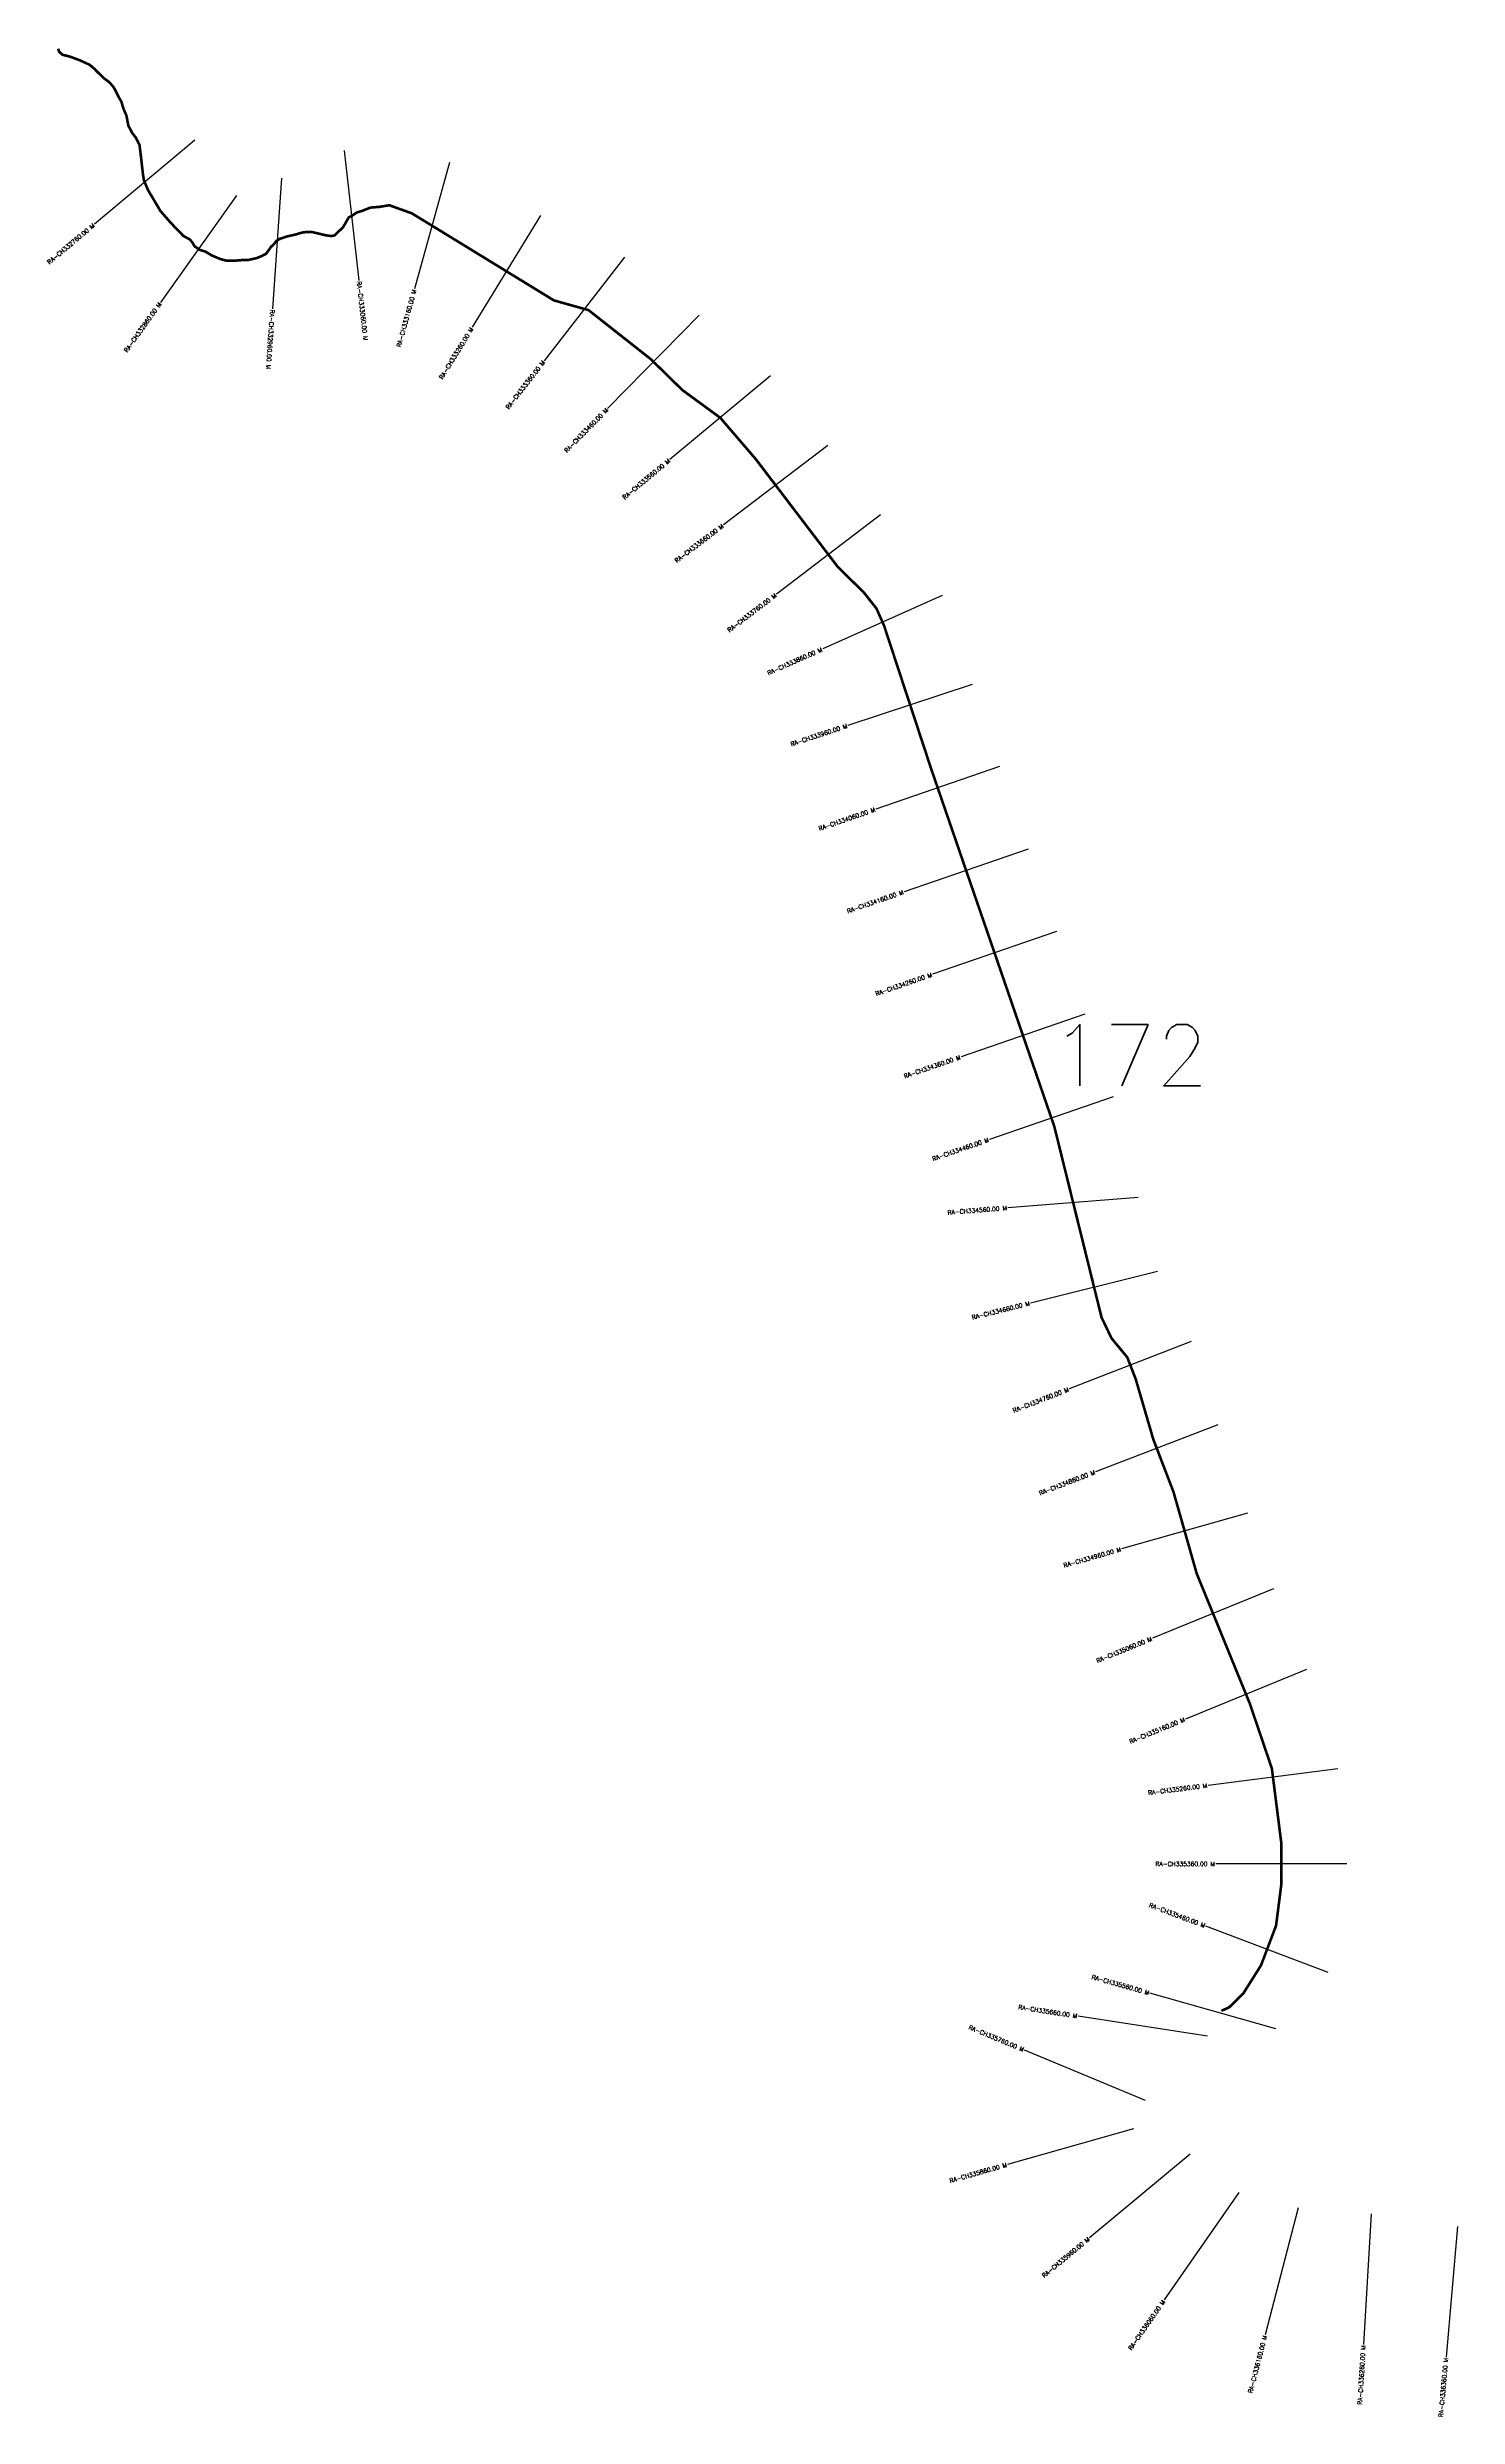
# Model space of a CAD drawing. Header units: metres. Extents: x 289004 to 294705, y 1988877 to 1993050.
# Drawn here: x 289004 to 290620, y 1990053 to 1992766 of the extents above; entities that cross this region are included whole.
import ezdxf
from ezdxf.enums import TextEntityAlignment as Align

# ---------------------------------------------------------------- set-up
doc = ezdxf.new("R2010")
doc.units = ezdxf.units.M
doc.header["$MEASUREMENT"] = 0
for name, color, linetype in [('CS', 134, 'Continuous'), ('CSMark', 6, 'Continuous'), ('NATURALLY PROTECTED', 3, 'Continuous')]:
    doc.layers.add(name, color=color, linetype=linetype)
doc.styles.get("Standard").update_dxf_attribs({"font": 'simplex.shx'})

msp = doc.modelspace()

# ---------------------------------------------------------------- linework, layer by layer
at = {"layer": 'CS'}
for p, q in [((289173, 1992660.2), (289058, 1992563.9)), ((289344.2, 1992648.4), (289361, 1992499.4)), ((289464.8, 1992634.3), (289424.8, 1992489.8)), ((289220.6, 1992596.6), (289133.7, 1992474.3)), ((289272.2, 1992616.6), (289262, 1992466.9)), ((289569.2, 1992573.8), (289490.9, 1992445.9)), ((289665.3, 1992525.9), (289573.3, 1992407.5)), ((289751, 1992459.8), (289646, 1992352.7)), ((289832.6, 1992390.1), (289717.3, 1992294.2)), ((289898.1, 1992310.4), (289778.7, 1992219.5)), ((289958.6, 1992230.8), (289839.3, 1992140)), ((290029.4, 1992138.5), (289892.4, 1992077.5)), ((290063.8, 1992036.6), (289921.3, 1991989.7)), ((290095, 1991942.7), (289953.2, 1991893.8)), ((290127.6, 1991848.1), (289985.8, 1991799.3)), ((290160.2, 1991753.6), (290018.3, 1991704.7)), ((290192.7, 1991659), (290050.9, 1991610.2)), ((290225.3, 1991564.5), (290083.5, 1991515.6)), ((290254, 1991449.2), (290104.5, 1991437.3)), ((290276.1, 1991364.2), (290130.5, 1991328.2)), ((290314.7, 1991284.1), (290174.9, 1991229.8)), ((290345.2, 1991188.6), (290205.1, 1991135)), ((290379.2, 1991087.6), (290234.9, 1991046.5)), ((290409, 1991001), (290270.2, 1990944.3)), ((290446.8, 1990908.5), (290308, 1990851.7)), ((290482.7, 1990794.6), (290333.9, 1990775.8)), ((290492.8, 1990685.8), (290342.8, 1990685.8)), ((290471.7, 1990561.6), (290331.4, 1990614.6)), ((290411.6, 1990497), (290267.2, 1990537.7)), ((290333.1, 1990488.4), (290184.9, 1990511.4)), ((290262.1, 1990414.8), (290123.6, 1990472.5)), ((290248.6, 1990382.4), (290104.2, 1990341.6)), ((290313.5, 1990353.2), (290198, 1990257.6)), ((290369.3, 1990309.6), (290283.6, 1990186.4)), ((290437.1, 1990291.8), (290399.5, 1990146.6)), ((290520.8, 1990285), (290511.9, 1990135.3)), ((290619.8, 1990270.5), (290606.6, 1990121))]:
    msp.add_line(p, q, dxfattribs=at)
at = {"layer": 'NATURALLY PROTECTED', "const_width": 3, "flags": 128}
msp.add_lwpolyline([(289016.4, 1992764.8), (289017.6, 1992761.3), (289021.5, 1992757.8), (289025, 1992757), (289030.4, 1992755.6), (289035.4, 1992753.7), (289041.4, 1992751.5), (289046.8, 1992749), (289052.7, 1992746.3), (289057.8, 1992741.9), (289061.4, 1992738.2), (289068.7, 1992731.1), (289074.8, 1992726.6), (289079, 1992722), (289081.6, 1992717.9), (289085.1, 1992710.7), (289089, 1992703.8), (289091.1, 1992696.5), (289094.6, 1992688.3), (289096.9, 1992676.5), (289101.4, 1992668.1), (289105.3, 1992663.1), (289109.6, 1992654.7), (289110.8, 1992645.3), (289113.7, 1992620), (289114.8, 1992613.6), (289117.6, 1992607.2), (289119.4, 1992602.8), (289125.7, 1992592.3), (289133.7, 1992578.8), (289143.5, 1992567.6), (289150.3, 1992560.2), (289160, 1992550.3), (289167.2, 1992546.4), (289169.9, 1992543.3), (289172.7, 1992538.6), (289178.4, 1992534.5), (289185.2, 1992532.4), (289192.3, 1992528.1), (289201.9, 1992524), (289209.3, 1992522), (289218.4, 1992522), (289227.1, 1992522.7), (289233.6, 1992522.7), (289243.6, 1992524.9), (289249.8, 1992527.4), (289254.7, 1992530), (289260.6, 1992538.2), (289264.4, 1992541.9), (289266.5, 1992544.7), (289270.7, 1992547.2), (289278.7, 1992549.8), (289289.3, 1992552.2), (289295.3, 1992554.1), (289301.4, 1992555), (289306.6, 1992555), (289315.5, 1992552.9), (289323, 1992551.1), (289329.7, 1992550.2), (289333.1, 1992551), (289335.4, 1992553.2), (289342.9, 1992560.4), (289346.7, 1992566.9), (289349.3, 1992571.5), (289353.8, 1992574), (289358.4, 1992577.1), (289365.8, 1992579.5), (289374, 1992582.8), (289384.9, 1992583.7), (289395.9, 1992585.5), (289421.5, 1992576.3), (289446.1, 1992561.3), (289550.7, 1992497.2), (289584.5, 1992476.5), (289607, 1992470.2), (289624.1, 1992465.4), (289640.6, 1992452.4), (289695.6, 1992409.1), (289731.4, 1992374), (289775, 1992342.1), (289815.8, 1992294.6), (289873.7, 1992218.5), (289909.3, 1992171.8), (289922, 1992159.2), (289939.5, 1992142), (289953.9, 1992123.8), (289962.6, 1992104.3), (290016.6, 1991940.2), (290062.2, 1991807.7), (290088.9, 1991730.3), (290121, 1991637), (290142.6, 1991574.3), (290157.8, 1991530.2), (290175.3, 1991459.5), (290203.1, 1991347.1), (290211.9, 1991311.6), (290223.3, 1991287.9), (290232.5, 1991276.7), (290241.3, 1991266.1), (290251, 1991241.1), (290271.1, 1991172.3), (290294.3, 1991111.8), (290306.5, 1991069), (290320.9, 1991018.3), (290337.4, 1990978), (290360.1, 1990922.4), (290381.6, 1990869.8), (290398.7, 1990819.6), (290407, 1990795.1), (290417.8, 1990709.9), (290417.8, 1990662), (290411.8, 1990615.1), (290394.6, 1990569.7), (290374.1, 1990537.2), (290357.9, 1990521.4), (290349.2, 1990517.6)], dxfattribs=at)

# ---------------------------------------------------------------- texts
at = {"insert": (290154.1, 1991647.1), "char_height": 70, "attachment_point": 1}
msp.add_mtext_dynamic_manual_height_columns('172', width=95.172, gutter_width=1, heights=[0], dxfattribs=at)
at = {"layer": 'CSMark'}
for s, rotation, p in [('RA-CH332760.00 M', 39.9492, (289057.2, 1992563.2)), ('RA-CH333160.00 M', 74.5499, (289424.6, 1992488.8)), ('RA-CH332860.00 M', 54.6013, (289133.1, 1992473.5)), ('RA-CH333260.00 M', 58.5144, (289490.4, 1992445)), ('RA-CH333360.00 M', 52.1658, (289572.7, 1992406.7)), ('RA-CH333460.00 M', 45.5348, (289645.3, 1992352)), ('RA-CH333560.00 M', 39.7379, (289716.5, 1992293.6)), ('RA-CH333660.00 M', 37.271, (289777.9, 1992218.9)), ('RA-CH333760.00 M', 37.271, (289838.5, 1992139.4)), ('RA-CH333860.00 M', 23.991, (289891.5, 1992077.1)), ('RA-CH333960.00 M', 18.2147, (289920.4, 1991989.4)), ('RA-CH334060.00 M', 19.0049, (289952.3, 1991893.5)), ('RA-CH334160.00 M', 19.0049, (289984.8, 1991799)), ('RA-CH334260.00 M', 19.0049, (290017.4, 1991704.4)), ('RA-CH334360.00 M', 19.0049, (290050, 1991609.9)), ('RA-CH334460.00 M', 19.0049, (290082.5, 1991515.3)), ('RA-CH334560.00 M', 4.5532, (290103.5, 1991437.2)), ('RA-CH334660.00 M', 13.8945, (290129.5, 1991327.9)), ('RA-CH334760.00 M', 21.2353, (290174, 1991229.4)), ('RA-CH334860.00 M', 20.9354, (290204.2, 1991134.6)), ('RA-CH334960.00 M', 15.9094, (290234, 1991046.2)), ('RA-CH335060.00 M', 22.219, (290269.2, 1990943.9)), ('RA-CH335160.00 M', 22.219, (290307, 1990851.4)), ('RA-CH335260.00 M', 7.2175, (290332.9, 1990775.7)), ('RA-CH335360.00 M', 0.0059, (290341.8, 1990685.8)), ('RA-CH335460.00 M', 339.3046, (290330.4, 1990614.9)), ('RA-CH335560.00 M', 344.2339, (290266.3, 1990538)), ('RA-CH335760.00 M', 337.3767, (290122.7, 1990472.9)), ('RA-CH335660.00 M', 351.1901, (290183.9, 1990511.5)), ('RA-CH335860.00 M', 15.7682, (290103.3, 1990341.3)), ('RA-CH335960.00 M', 39.6309, (290197.2, 1990256.9)), ('RA-CH336060.00 M', 55.1907, (290283.1, 1990185.6)), ('RA-CH336160.00 M', 75.4801, (290399.2, 1990145.7)), ('RA-CH336260.00 M', 86.5854, (290511.8, 1990134.3)), ('RA-CH336360.00 M', 84.9456, (290606.5, 1990120))]:
    msp.add_text(s, height=5, rotation=rotation, dxfattribs=at).set_placement(p, align=Align.MIDDLE_RIGHT)
for s, rotation, p in [('RA-CH333060.00 M', 276.4374, (289361.1, 1992498.4)), ('RA-CH332960.00 M', 266.0792, (289261.9, 1992465.9))]:
    msp.add_text(s, height=5, rotation=rotation, dxfattribs=at).set_placement(p, align=Align.MIDDLE_LEFT)

doc.saveas('drawing.dxf')
